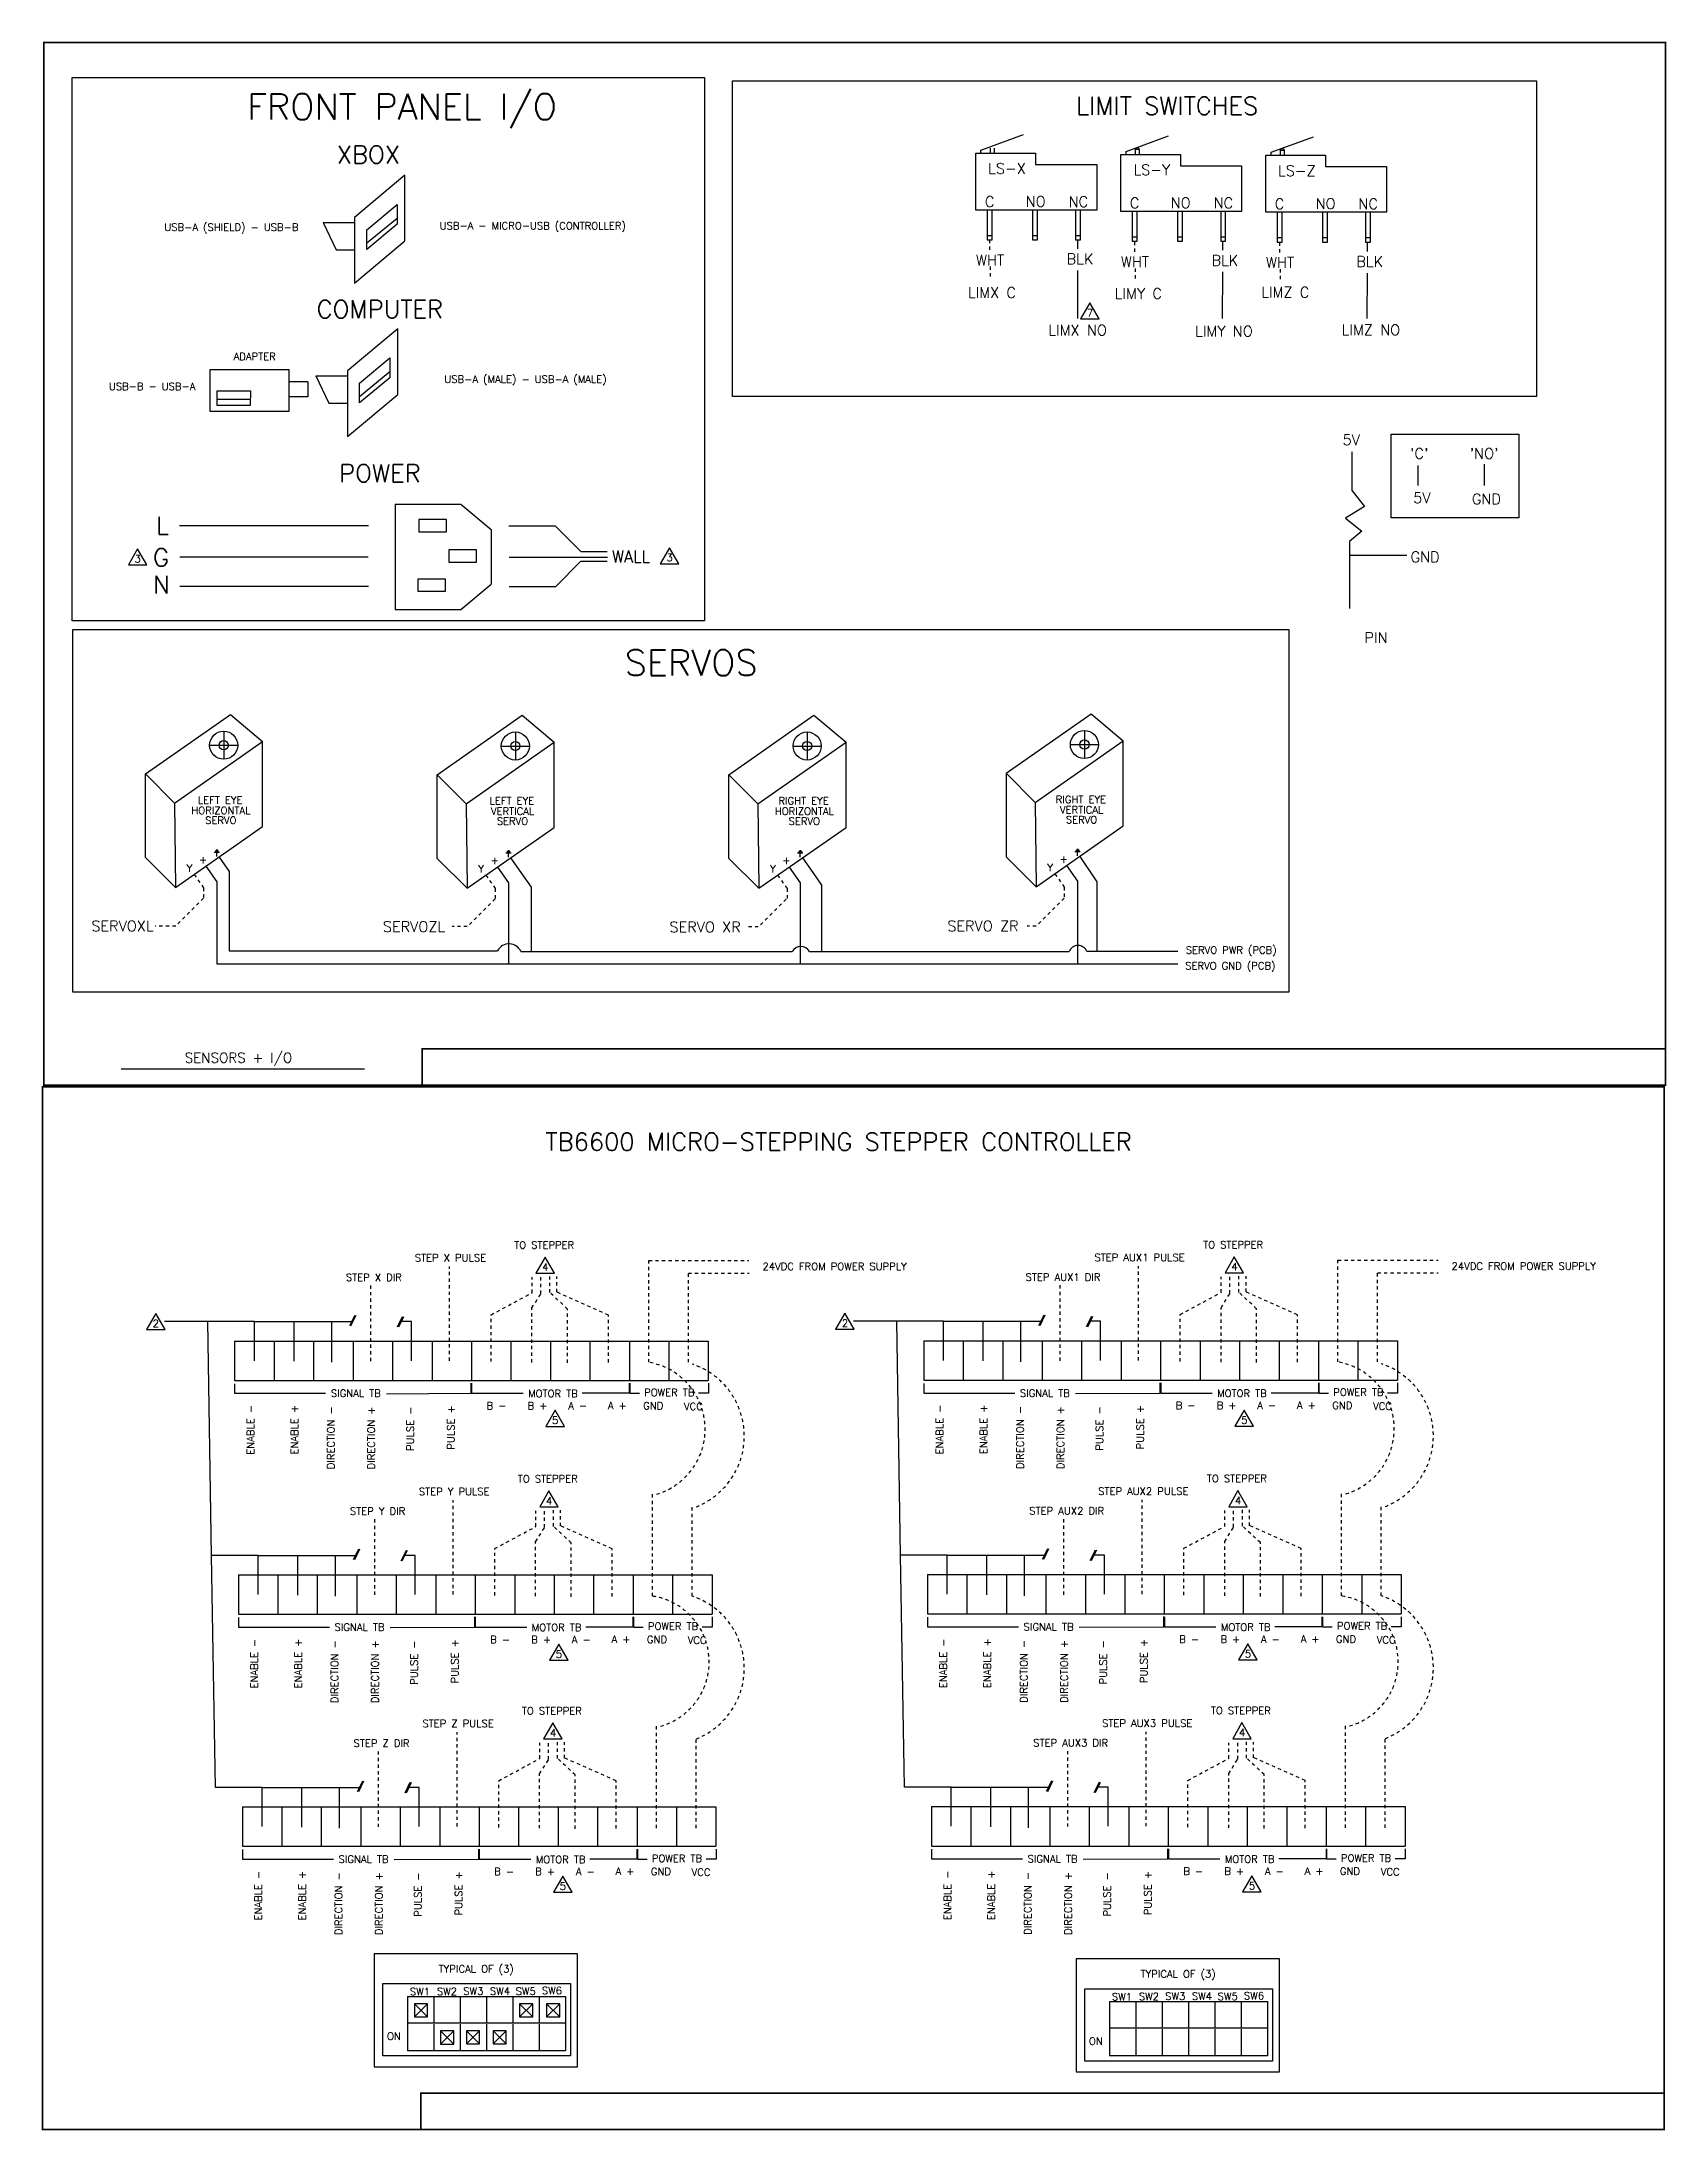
# Model space of a CAD drawing. Extents: x 63 to 3025, y -925 to 984.
# Drawn here: x 1544 to 3025, y -925 to 980 of the extents above; entities that cross this region are included whole.
import ezdxf
from ezdxf.enums import TextEntityAlignment as Align

# ---------------------------------------------------------------- set-up
doc = ezdxf.new("R2010")
doc.units = 0
doc.header["$LTSCALE"] = 96
doc.header["$MEASUREMENT"] = 0
doc.linetypes.add('3-DASH', pattern=[0.0625, 0.03125, -0.03125])
doc.layers.get('0').update_dxf_attribs({"linetype": 'CONTINUOUS'})
for name, color, linetype in [('Field_Wiring', 160, '3-DASH'), ('Labels', 5, 'CONTINUOUS'), ('Lvolt', 160, 'CONTINUOUS'), ('ModelB', 30, 'CONTINUOUS'), ('Text', 7, 'CONTINUOUS')]:
    doc.layers.add(name, color=color, linetype=linetype)
doc.styles.add('Romans', font='romans.shx')

msp = doc.modelspace()

# ---------------------------------------------------------------- texts
at = {"layer": 'Text', "style": 'Romans'}
for s, height, p in [('FRONT PANEL I/O', 23.566, (1872.1, 921.1)), ('LIMIT SWITCHES', 16.205, (2570.1, 921.9)), ('XBOX', 16.2, (1841.5, 877.4)), ('LS-X', 9.66, (2423.9, 864.7)), ('LS-Y', 9.66, (2556.1, 863.5)), ('LS-Z', 9.66, (2688.3, 862.7)), ('C', 9.66, (2408.1, 834.5)), ('NO', 9.66, (2450.1, 834.6)), ('NC', 9.66, (2489, 834.4)), ('C', 9.66, (2540.3, 833.3)), ('NO', 9.66, (2582.3, 833.4)), ('NC', 9.66, (2621.2, 833.3)), ('C', 9.66, (2672.5, 832.5)), ('NO', 9.66, (2714.5, 832.6)), ('NC', 9.66, (2753.4, 832.5)), ('USB-A (SHIELD) - USB-B', 6.694, (1716.5, 811.1)), ('USB-A - MICRO-USB (CONTROLLER)', 6.694, (1991.4, 812.5)), ('WHT', 9.66, (2408.5, 781.2)), ('BLK', 9.66, (2490.5, 782.2)), ('WHT', 9.66, (2540.7, 779.5)), ('BLK', 9.66, (2622.7, 780.9)), ('WHT', 9.66, (2673, 778.9)), ('BLK', 9.66, (2754.7, 779.8)), ('COMPUTER', 16.2, (1851.9, 736.4)), ('LIMX C', 9.66, (2410.2, 751.5)), ('LIMY C', 9.66, (2543.7, 750.7)), ('LIMZ C', 9.66, (2677.7, 751.8)), ('7', 6.69, (2499.6, 733.1)), ('LIMX NO', 9.66, (2488.3, 717.2)), ('LIMY NO', 9.66, (2621.8, 716.3)), ('LIMZ NO', 9.66, (2755.8, 717.5)), ('ADAPTER', 6.69, (1737.8, 693.3)), ('USB-B - USB-A', 6.694, (1644.2, 665.9)), ('USB-A (MALE) - USB-A (MALE)', 6.694, (1984.8, 672.5)), ('5V', 9.66, (2737.9, 617.2)), ('POWER', 16.2, (1852, 586.7)), ("'C'", 9.66, (2799.9, 604.7)), ("'NO'", 9.66, (2859.1, 604.7)), ('5V', 9.66, (2802.3, 564.3)), ('GND', 9.66, (2861.2, 563.2)), ('L', 16.2, (1653.8, 539)), ('G', 16.2, (1652.3, 509.9)), ('WALL', 10.72, (2081, 510.8)), ('GND', 9.66, (2805.3, 510.4)), ('3', 6.69, (1631.1, 508.7)), ('3', 6.69, (2116.2, 509.8)), ('N', 16.2, (1652.8, 485)), ('PIN', 9.66, (2760.4, 436.7)), ('SERVOS', 23.57, (2135.8, 413.9)), ('LEFT EYE', 6.69, (1706.3, 288.6)), ('LEFT EYE', 6.69, (1972.3, 287.9)), ('RIGHT EYE', 6.69, (2238.4, 287.9)), ('RIGHT EYE', 6.69, (2491.3, 289.2)), ('HORIZONTAL', 6.69, (1707, 279.1)), ('SERVO', 6.69, (1706.9, 270.1)), ('VERTICAL', 6.69, (1973, 278.4)), ('SERVO', 6.69, (1972.9, 269.4)), ('HORIZONTAL', 6.69, (2239.1, 278.4)), ('SERVO', 6.69, (2239, 269.3)), ('VERTICAL', 6.69, (2492, 279.7)), ('SERVO', 6.69, (2491.9, 270.7)), ('Y', 6.69, (1678.3, 226.4)), ('+', 6.69, (1690.7, 234.2)), ('Y', 6.69, (1944.3, 225.7)), ('+', 6.69, (1956.7, 233.5)), ('Y', 6.69, (2210.4, 225.7)), ('+', 6.69, (2222.8, 233.5)), ('Y', 6.69, (2463.3, 227)), ('+', 6.69, (2475.7, 234.8)), ('SERVOXL', 9.66, (1617.2, 173.7)), ('SERVOZL', 9.66, (1883.1, 173.1)), ('SERVO XR', 9.66, (2148.6, 172.8)), ('SERVO ZR', 9.66, (2402, 173.7)), ('SERVO PWR (PCB)', 6.694, (2628.4, 151.8)), ('SERVO GND (PCB)', 6.694, (2627.6, 137.4)), ('SENSORS + I/O', 9, (1723, 53.5)), ('TB6600 MICRO-STEPPING STEPPER CONTROLLER', 16.205, (2270.4, -23.1)), ('TO STEPPER', 6.69, (2001.8, -117.3)), ('TO STEPPER', 6.69, (2630.2, -117.1)), ('STEP X PULSE', 6.694, (1916.3, -128.9)), ('STEP AUX1 PULSE', 6.694, (2544.8, -128.6)), ('24VDC FROM POWER SUPPLY', 6.694, (2895.2, -136.6)), ('STEP X DIR', 6.69, (1846.5, -146.8)), ('4', 6.69, (2002.9, -137.4)), ('24VDC FROM POWER SUPPLY', 6.694, (2266.7, -136.8)), ('STEP AUX1 DIR', 6.694, (2475, -146.6)), ('4', 6.69, (2631.4, -137.1)), ('2', 6.69, (1647.6, -188.9)), ('2', 6.69, (2276.1, -188.6)), ('SIGNAL TB', 6.69, (1830.1, -252.6)), ('B -', 6.69, (1958.3, -263.9)), ('B +', 6.69, (1995.7, -263.9)), ('MOTOR TB', 6.69, (2009.8, -252.8)), ('A -', 6.69, (2032.3, -263.9)), ('A +', 6.69, (2068.5, -263.7)), ('GND', 6.69, (2101.3, -263.9)), ('POWER TB', 6.69, (2115.9, -251.8)), ('VCC', 6.69, (2137.9, -264.5)), ('SIGNAL TB', 6.69, (2458.5, -252.4)), ('B -', 6.69, (2586.8, -263.6)), ('B +', 6.69, (2624.2, -263.6)), ('MOTOR TB', 6.69, (2638.2, -252.6)), ('A -', 6.69, (2660.7, -263.6)), ('A +', 6.69, (2697, -263.4)), ('GND', 6.69, (2729.8, -263.6)), ('POWER TB', 6.69, (2744.4, -251.6)), ('VCC', 6.69, (2766.4, -264.3)), ('5', 6.69, (2011.8, -277.2)), ('5', 6.69, (2640.3, -277)), ('STEP Y PULSE', 6.694, (1919.7, -342.2)), ('TO STEPPER', 6.69, (2005.1, -330.6)), ('STEP AUX2 PULSE', 6.694, (2548.2, -341.9)), ('TO STEPPER', 6.69, (2633.6, -330.3)), ('STEP Y DIR', 6.69, (1849.9, -360.1)), ('4', 6.69, (2006.3, -350.7)), ('STEP AUX2 DIR', 6.694, (2478.4, -359.9)), ('4', 6.69, (2634.7, -350.4)), ('SIGNAL TB', 6.69, (1833.4, -465.9)), ('B -', 6.69, (1961.7, -477.2)), ('B +', 6.69, (1999.1, -477.2)), ('MOTOR TB', 6.69, (2013.1, -466.1)), ('A -', 6.69, (2035.6, -477.2)), ('A +', 6.69, (2071.9, -476.9)), ('GND', 6.69, (2104.7, -477.2)), ('POWER TB', 6.69, (2119.3, -465.1)), ('VCC', 6.69, (2141.3, -477.8)), ('SIGNAL TB', 6.69, (2461.9, -465.7)), ('B -', 6.69, (2590.1, -476.9)), ('B +', 6.69, (2627.6, -476.9)), ('MOTOR TB', 6.69, (2641.6, -465.9)), ('A -', 6.69, (2664.1, -476.9)), ('A +', 6.69, (2700.4, -476.7)), ('GND', 6.69, (2733.1, -476.9)), ('POWER TB', 6.69, (2747.8, -464.8)), ('VCC', 6.69, (2769.7, -477.6)), ('5', 6.69, (2015.2, -490.5)), ('5', 6.69, (2643.7, -490.2)), ('STEP Z PULSE', 6.694, (1923.3, -553.8)), ('TO STEPPER', 6.69, (2008.8, -542.3)), ('STEP AUX3 PULSE', 6.694, (2551.8, -553.6)), ('TO STEPPER', 6.69, (2637.2, -542)), ('STEP Z DIR', 6.69, (1853.5, -571.8)), ('4', 6.69, (2009.9, -562.4)), ('STEP AUX3 DIR', 6.694, (2482, -571.5)), ('4', 6.69, (2638.4, -562.1)), ('SIGNAL TB', 6.69, (1837.1, -677.6)), ('B -', 6.69, (1965.3, -688.8)), ('B +', 6.69, (2002.7, -688.8)), ('MOTOR TB', 6.69, (2016.8, -677.8)), ('A -', 6.69, (2039.3, -688.8)), ('A +', 6.69, (2075.5, -688.6)), ('GND', 6.69, (2108.3, -688.8)), ('POWER TB', 6.69, (2122.9, -676.8)), ('SIGNAL TB', 6.69, (2465.5, -677.3)), ('B -', 6.69, (2593.8, -688.6)), ('B +', 6.69, (2631.2, -688.6)), ('MOTOR TB', 6.69, (2645.2, -677.5)), ('A -', 6.69, (2667.7, -688.6)), ('A +', 6.69, (2704, -688.4)), ('GND', 6.69, (2736.7, -688.6)), ('POWER TB', 6.69, (2751.4, -676.5)), ('5', 6.69, (2018.8, -702.2)), ('VCC', 6.69, (2144.9, -689.5)), ('5', 6.69, (2647.3, -701.9)), ('VCC', 6.69, (2773.4, -689.2)), ('TYPICAL OF (3)', 6.694, (1939.8, -777.7)), ('TYPICAL OF (3)', 6.694, (2580, -782.3)), ('SW1', 6.69, (1888.5, -798.4)), ('SW2', 6.69, (1913.1, -798.2)), ('SW3', 6.69, (1937.2, -798)), ('SW4', 6.69, (1961.5, -797.9)), ('SW5', 6.69, (1985, -798.1)), ('SW6', 6.69, (2008.9, -797.5)), ('SW1', 6.69, (2528.8, -803)), ('SW2', 6.69, (2553.3, -802.8)), ('SW3', 6.69, (2577.4, -802.6)), ('SW4', 6.69, (2601.7, -802.5)), ('SW5', 6.69, (2625.2, -802.7)), ('SW6', 6.69, (2649.2, -802.1)), ('ON', 6.69, (1864.8, -839)), ('ON', 6.69, (2505, -843.6))]:
    msp.add_text(s, height=height, dxfattribs=at).set_placement(p, align=Align.MIDDLE_CENTER)
for s, height, p in [('ENABLE -', 6.69, (1734, -285.9)), ('ENABLE +', 6.69, (1774, -285.8)), ('DIRECTION -', 6.694, (1807.3, -293.2)), ('DIRECTION +', 6.694, (1844.1, -293.3)), ('PULSE -', 6.69, (1879.7, -285)), ('PULSE +', 6.69, (1916.8, -283.8)), ('ENABLE -', 6.69, (2362.5, -285.6)), ('ENABLE +', 6.69, (2402.5, -285.5)), ('DIRECTION -', 6.694, (2435.8, -292.9)), ('DIRECTION +', 6.694, (2472.6, -293)), ('PULSE -', 6.69, (2508.2, -284.7)), ('PULSE +', 6.69, (2545.3, -283.5)), ('ENABLE -', 6.69, (1737.4, -499.2)), ('ENABLE +', 6.69, (1777.4, -499.1)), ('DIRECTION -', 6.694, (1810.7, -506.5)), ('DIRECTION +', 6.694, (1847.5, -506.6)), ('PULSE -', 6.69, (1883.1, -498.3)), ('PULSE +', 6.69, (1920.2, -497.1)), ('ENABLE -', 6.69, (2365.8, -498.9)), ('ENABLE +', 6.69, (2405.9, -498.8)), ('DIRECTION -', 6.694, (2439.2, -506.2)), ('DIRECTION +', 6.694, (2476, -506.3)), ('PULSE -', 6.69, (2511.6, -498)), ('PULSE +', 6.69, (2548.6, -496.8)), ('ENABLE -', 6.69, (1741, -710.9)), ('ENABLE +', 6.69, (1781, -710.8)), ('DIRECTION -', 6.694, (1814.3, -718.2)), ('DIRECTION +', 6.694, (1851.1, -718.2)), ('PULSE -', 6.69, (1886.7, -709.9)), ('PULSE +', 6.69, (1923.8, -708.8)), ('ENABLE -', 6.69, (2369.5, -710.6)), ('ENABLE +', 6.69, (2409.5, -710.5)), ('DIRECTION -', 6.694, (2442.8, -717.9)), ('DIRECTION +', 6.694, (2479.6, -718)), ('PULSE -', 6.69, (2515.2, -709.7)), ('PULSE +', 6.69, (2552.3, -708.5))]:
    msp.add_text(s, height=height, rotation=90, dxfattribs=at).set_placement(p, align=Align.MIDDLE_CENTER)

# ---------------------------------------------------------------- linework, layer by layer
at = {"color": 18}
for p, q in [((2400.2, 881.5), (2439, 895.6)), ((2395.5, 878.8), (2449.9, 878.8)), ((2395.5, 826.7), (2395.5, 878.8)), ((2400.2, 878.8), (2400.2, 881.5)), ((2412.2, 883.4), (2412.2, 878.8)), ((2449.9, 878.8), (2449.9, 868.4)), ((2527.8, 877.6), (2582.2, 877.6)), ((2527.8, 825.6), (2527.8, 877.6)), ((2532.5, 880.3), (2571.2, 894.4)), ((2532.5, 877.6), (2532.5, 880.3)), ((2541.2, 882.3), (2544.4, 882.2)), ((2542.3, 882.1), (2542.3, 882.1)), ((2544.4, 882.2), (2544.4, 877.6)), ((2582.2, 877.6), (2582.2, 867.2)), ((2660, 876.8), (2714.3, 876.8)), ((2660, 824.8), (2660, 876.8)), ((2664.7, 879.5), (2703.4, 893.6)), ((2664.7, 876.8), (2664.7, 879.5)), ((2673.4, 881.5), (2676.6, 881.4)), ((2674.5, 881.4), (2674.5, 881.4)), ((2676.6, 881.4), (2676.6, 876.8)), ((2714.3, 876.8), (2714.3, 866.4)), ((2449.9, 868.4), (2505.7, 868.4)), ((2505.7, 868.4), (2505.7, 826.7)), ((2582.2, 867.2), (2637.9, 867.2)), ((2637.9, 867.2), (2637.9, 825.6)), ((2714.3, 866.4), (2770.1, 866.4)), ((2770.1, 866.4), (2770.1, 824.8)), ((2505.7, 826.7), (2395.5, 826.7)), ((2405.9, 826.7), (2405.9, 803.7)), ((2410.4, 803.7), (2410.4, 826.7)), ((2447.3, 826.7), (2447.3, 803.7)), ((2451.8, 803.7), (2451.8, 826.7)), ((2486.5, 826.7), (2486.5, 803.7)), ((2491, 803.7), (2491, 826.7)), ((2637.9, 825.6), (2527.8, 825.6)), ((2538.2, 825.5), (2538.2, 802.5)), ((2542.6, 802.5), (2542.6, 825.5)), ((2579.5, 825.6), (2579.5, 802.5)), ((2584, 802.5), (2584, 825.6)), ((2618.8, 825.5), (2618.8, 802.5)), ((2623.2, 802.5), (2623.2, 825.5)), ((2770.1, 824.8), (2660, 824.8)), ((2670.3, 824.7), (2670.3, 801.7)), ((2674.8, 801.7), (2674.8, 824.7)), ((2711.7, 824.8), (2711.7, 801.7)), ((2716.2, 801.7), (2716.2, 824.8)), ((2751, 824.7), (2751, 801.7)), ((2755.4, 801.7), (2755.4, 824.7)), ((2405.9, 803.7), (2410.4, 803.7)), ((2405.9, 803.7), (2405.9, 799.5)), ((2410.4, 799.5), (2410.4, 803.7)), ((2447.3, 803.7), (2451.8, 803.7)), ((2447.3, 803.7), (2447.3, 799.5)), ((2451.8, 799.5), (2451.8, 803.7)), ((2486.5, 803.7), (2491, 803.7)), ((2486.5, 803.7), (2486.5, 799.5)), ((2491, 799.5), (2491, 803.7)), ((2538.2, 802.5), (2542.6, 802.5)), ((2538.2, 802.5), (2538.2, 798.3)), ((2542.6, 798.3), (2542.6, 802.5)), ((2579.5, 802.5), (2584, 802.5)), ((2579.5, 802.5), (2579.5, 798.3)), ((2584, 798.3), (2584, 802.5)), ((2618.8, 802.5), (2623.2, 802.5)), ((2618.8, 802.5), (2618.8, 798.3)), ((2623.2, 798.3), (2623.2, 802.5)), ((2670.3, 801.7), (2674.8, 801.7)), ((2670.3, 801.7), (2670.3, 797.5)), ((2674.8, 797.5), (2674.8, 801.7)), ((2711.7, 801.7), (2716.2, 801.7)), ((2711.7, 801.7), (2711.7, 797.5)), ((2716.2, 797.5), (2716.2, 801.7)), ((2751, 801.7), (2755.4, 801.7)), ((2751, 801.7), (2751, 797.5)), ((2755.4, 797.5), (2755.4, 801.7)), ((2405.9, 799.5), (2410.4, 799.5)), ((2447.3, 799.5), (2451.8, 799.5)), ((2486.5, 799.5), (2491, 799.5)), ((2538.2, 798.3), (2542.6, 798.3)), ((2579.5, 798.3), (2584, 798.3)), ((2618.8, 798.3), (2623.2, 798.3)), ((2670.3, 797.5), (2674.8, 797.5)), ((2711.7, 797.5), (2716.2, 797.5)), ((2751, 797.5), (2755.4, 797.5)), ((2499.5, 742.2), (2491, 727.6)), ((2491, 727.6), (2507.9, 727.6)), ((2507.9, 727.6), (2499.5, 742.2)), ((1631, 517.8), (1622.6, 503.1)), ((1639.5, 503.1), (1631, 517.8)), ((2116.1, 518.8), (2107.7, 504.2)), ((2124.6, 504.2), (2116.1, 518.8)), ((1622.6, 503.1), (1639.5, 503.1)), ((2107.7, 504.2), (2124.6, 504.2)), ((1638.1, 312.4), (1715.7, 366.7)), ((1715.7, 366.7), (1745, 342.1)), ((1904.1, 311.7), (1981.7, 366)), ((1981.7, 366), (2010.9, 341.4)), ((2170.2, 311.7), (2247.8, 366)), ((2247.8, 366), (2277.1, 341.4)), ((2423.1, 313), (2500.7, 367.3)), ((2500.7, 367.3), (2530, 342.7)), ((1709.5, 351.4), (1709.5, 325.8)), ((1975.5, 350.7), (1975.5, 325.1)), ((2241.6, 350.7), (2241.6, 325)), ((2494.5, 352), (2494.5, 326.4)), ((1664.7, 285.8), (1745, 342.1)), ((1696.7, 338.6), (1722.3, 338.6)), ((1745, 264.5), (1745, 342.1)), ((1930.6, 285.1), (2010.9, 341.4)), ((1962.7, 337.9), (1988.3, 337.9)), ((2011, 263.7), (2010.9, 341.4)), ((2196.8, 285.1), (2277.1, 341.4)), ((2228.8, 337.9), (2254.4, 337.9)), ((2277.1, 263.7), (2277.1, 341.4)), ((2449.7, 286.4), (2530, 342.7)), ((2481.7, 339.2), (2507.3, 339.2)), ((2530, 265), (2530, 342.7)), ((1638.1, 236.1), (1638.1, 312.4)), ((1638.1, 312.4), (1664.7, 285.8)), ((1904.1, 235.4), (1904.1, 311.7)), ((1904.1, 311.7), (1930.6, 285.1)), ((2170.2, 235.4), (2170.2, 311.7)), ((2170.2, 311.7), (2196.8, 285.1)), ((2423.1, 313), (2449.7, 286.4)), ((1664.7, 285.8), (1665.5, 208.8)), ((2449.7, 286.4), (2450.5, 209.4)), ((1930.6, 285.1), (1931.5, 208.1)), ((2196.8, 285.1), (2197.6, 208.1)), ((1665.5, 208.8), (1745, 264.5)), ((1931.5, 208.1), (2011, 263.7)), ((2197.6, 208.1), (2277.1, 263.7)), ((2450.5, 209.4), (2530, 265)), ((1665.5, 208.8), (1638.1, 236.1)), ((1700.7, 241.1), (1705.7, 241.1)), ((1701.6, 242.3), (1704.9, 242.3)), ((1702.5, 243.3), (1704.2, 243.3)), ((1703.3, 237.2), (1703.3, 241.1)), ((1931.5, 208.1), (1904.1, 235.4)), ((1966.7, 240.4), (1971.7, 240.4)), ((1967.6, 241.6), (1970.9, 241.6)), ((1968.5, 242.6), (1970.2, 242.6)), ((1969.3, 236.5), (1969.3, 240.4)), ((2197.6, 208.1), (2170.2, 235.4)), ((2232.8, 240.4), (2237.8, 240.4)), ((2233.7, 241.6), (2237, 241.6)), ((2234.6, 242.6), (2236.3, 242.6)), ((2235.4, 236.5), (2235.4, 240.4)), ((2450.5, 209.4), (2423.1, 236.7)), ((2485.7, 241.7), (2490.7, 241.7)), ((2486.6, 242.9), (2489.9, 242.9)), ((2487.5, 243.9), (2489.2, 243.9)), ((2488.3, 237.8), (2488.3, 241.7)), ((2002.8, -128.3), (1994.3, -143)), ((2011.2, -143), (2002.8, -128.3)), ((2631.2, -128.1), (2622.8, -142.7)), ((2639.7, -142.7), (2631.2, -128.1)), ((1994.3, -143), (2011.2, -143)), ((2622.8, -142.7), (2639.7, -142.7)), ((1647.5, -179.8), (1639.1, -194.4)), ((1656, -194.4), (1647.5, -179.8)), ((2276, -179.5), (2267.6, -194.2)), ((2284.4, -194.2), (2276, -179.5)), ((1639.1, -194.4), (1656, -194.4)), ((2267.6, -194.2), (2284.4, -194.2)), ((2011.7, -268.1), (2003.3, -282.8)), ((2003.3, -282.8), (2020.2, -282.8)), ((2020.2, -282.8), (2011.7, -268.1)), ((2640.2, -267.9), (2631.8, -282.5)), ((2631.8, -282.5), (2648.6, -282.5)), ((2648.6, -282.5), (2640.2, -267.9)), ((2006.1, -341.6), (1997.7, -356.2)), ((2014.6, -356.2), (2006.1, -341.6)), ((2634.6, -341.4), (2626.2, -356)), ((2643.1, -356), (2634.6, -341.4)), ((1997.7, -356.2), (2014.6, -356.2)), ((2626.2, -356), (2643.1, -356)), ((2015.1, -481.4), (2006.7, -496.1)), ((2023.6, -496.1), (2015.1, -481.4)), ((2643.6, -481.2), (2635.1, -495.8)), ((2652, -495.8), (2643.6, -481.2)), ((2006.7, -496.1), (2023.6, -496.1)), ((2635.1, -495.8), (2652, -495.8)), ((2009.8, -553.3), (2001.3, -567.9)), ((2001.3, -567.9), (2018.2, -567.9)), ((2018.2, -567.9), (2009.8, -553.3)), ((2638.2, -553), (2629.8, -567.7)), ((2629.8, -567.7), (2646.7, -567.7)), ((2646.7, -567.7), (2638.2, -553)), ((2018.7, -693.1), (2010.3, -707.7)), ((2027.2, -707.7), (2018.7, -693.1)), ((2647.2, -692.8), (2638.8, -707.5)), ((2655.6, -707.5), (2647.2, -692.8)), ((2010.3, -707.7), (2027.2, -707.7)), ((2638.8, -707.5), (2655.6, -707.5))]:
    msp.add_line(p, q, dxfattribs=at)
for points in [[(2409, 878.8), (2409, 883.4)], [(2541.2, 877.6), (2541.2, 882.2)], [(2673.4, 876.8), (2673.4, 881.4)]]:
    msp.add_lwpolyline(points, dxfattribs=at)
for points in [[(2541.2, 882.2, -1.031447), (2544.4, 882.2, -1.031447)], [(2673.4, 881.4, -1.031447), (2676.6, 881.4, -1.031447)]]:
    msp.add_lwpolyline(points, format="xyb", dxfattribs=at)
for centre, radius in [((1709.5, 338.6), 12.8), ((1975.5, 337.9), 12.8), ((2241.6, 337.9), 12.8), ((2494.5, 339.2), 12.8), ((2494.5, 339.2), 4.24), ((1709.5, 338.6), 4.24), ((1975.5, 337.9), 4.24), ((2241.6, 337.9), 4.24)]:
    msp.add_circle(centre, radius, dxfattribs=at)
at = {"layer": 'Field_Wiring', "color": 18}
for p, q in [((1840.1, 790.8), (1840.1, 800.3)), ((2408.1, 799.5), (2408.1, 787.6)), ((2540.2, 797.7), (2540.2, 785.9)), ((2672.6, 797.2), (2672.6, 785.3)), ((2408.7, 775.2), (2408.7, 763.4)), ((2540.8, 773.5), (2540.8, 761.7)), ((2673.2, 772.9), (2673.2, 761.1)), ((1833.5, 650.8), (1833.5, 660.3)), ((1682.6, 220.8), (1691.2, 208.6)), ((1948.6, 220.1), (1957.2, 207.9)), ((2214.7, 220.1), (2223.3, 207.9)), ((2467.6, 221.4), (2476.2, 209.2)), ((1691.2, 199.1), (1665.7, 173.7)), ((1691.2, 208.6), (1691.2, 199.1)), ((1957, 198.6), (1931.6, 173.1)), ((1957.2, 207.9), (1957.2, 198.4)), ((2222.6, 198.2), (2197.1, 172.8)), ((2223.3, 207.9), (2223.3, 198.4)), ((2476, 199.1), (2450.5, 173.6)), ((2476.2, 209.2), (2476.2, 199.7)), ((1665.7, 173.7), (1646.9, 173.7)), ((1931.6, 173.1), (1918, 173.1)), ((2197.1, 172.8), (2186.1, 172.8)), ((2450.5, 173.6), (2442.4, 173.6)), ((2097.2, -224.3), (2097.2, -131.3)), ((2097.2, -131.3), (2188.6, -131.3)), ((2725.7, -224), (2725.7, -131.1)), ((2725.7, -131.1), (2817.1, -131.1)), ((1915.3, -222.9), (1915.3, -136.8)), ((1990.7, -160.9), (1990.7, -146.6)), ((1998.8, -161.7), (1998.8, -146.7)), ((2007, -160.7), (2007, -145.9)), ((2013.4, -160.3), (2013.4, -146)), ((2133.3, -224.3), (2133.3, -142.9)), ((2133.3, -142.9), (2188.8, -142.9)), ((2543.7, -222.6), (2543.7, -136.5)), ((2619.2, -160.6), (2619.2, -146.3)), ((2627.3, -161.4), (2627.3, -146.4)), ((2635.4, -160.5), (2635.4, -145.7)), ((2641.9, -160.1), (2641.9, -145.7)), ((2761.8, -224), (2761.8, -142.6)), ((2761.8, -142.6), (2817.3, -142.6)), ((1843.8, -223.2), (1843.8, -153.7)), ((1953.3, -181), (1990.7, -160.9)), ((1990.6, -174.7), (1998.8, -161.7)), ((2023.2, -175.7), (2007, -160.7)), ((2060.4, -181.2), (2013.4, -160.3)), ((2472.3, -223), (2472.3, -153.4)), ((2581.8, -180.7), (2619.2, -160.6)), ((2619.1, -174.5), (2627.3, -161.4)), ((2651.6, -175.5), (2635.4, -160.5)), ((2688.9, -180.9), (2641.9, -160.1)), ((1953.3, -223.7), (1953.3, -181)), ((1990.6, -224.4), (1990.6, -174.7)), ((2023.2, -224.8), (2023.2, -175.7)), ((2060.4, -224.5), (2060.4, -181.2)), ((2581.8, -223.5), (2581.8, -180.7)), ((2619.1, -224.2), (2619.1, -174.5)), ((2651.6, -224.5), (2651.6, -175.5)), ((2688.9, -224.2), (2688.9, -180.9)), ((1918.7, -436.2), (1918.7, -350)), ((1994.1, -374.2), (1994.1, -359.8)), ((2002.2, -375), (2002.2, -360)), ((2010.4, -374), (2010.4, -359.2)), ((2016.8, -373.6), (2016.8, -359.2)), ((2100.6, -437.6), (2100.6, -344.6)), ((2136.7, -437.6), (2136.7, -356.2)), ((2547.1, -435.9), (2547.1, -349.8)), ((2622.5, -373.9), (2622.5, -359.6)), ((2630.6, -374.7), (2630.6, -359.7)), ((2638.8, -373.8), (2638.8, -358.9)), ((2645.2, -373.4), (2645.2, -359)), ((2729, -437.3), (2729, -344.4)), ((2765.1, -437.3), (2765.1, -355.9)), ((1847.2, -436.5), (1847.2, -367)), ((1956.7, -394.3), (1994.1, -374.2)), ((1994, -388), (2002.2, -375)), ((2026.5, -389), (2010.4, -374)), ((2063.8, -394.4), (2016.8, -373.6)), ((2475.7, -436.3), (2475.7, -366.7)), ((2585.2, -394), (2622.5, -373.9)), ((2622.5, -387.8), (2630.6, -374.7)), ((2655, -388.8), (2638.8, -373.8)), ((2692.3, -394.2), (2645.2, -373.4)), ((1956.7, -437), (1956.7, -394.3)), ((1994, -437.7), (1994, -388)), ((2026.5, -438.1), (2026.5, -389)), ((2063.8, -437.8), (2063.8, -394.4)), ((2585.2, -436.8), (2585.2, -394)), ((2622.5, -437.4), (2622.5, -387.8)), ((2655, -437.8), (2655, -388.8)), ((2692.3, -437.5), (2692.3, -394.2)), ((1922.3, -647.8), (1922.3, -561.7)), ((1997.7, -585.8), (1997.7, -571.5)), ((2014, -585.7), (2014, -570.9)), ((2020.4, -585.3), (2020.4, -570.9)), ((2104.2, -649.3), (2104.2, -556.3)), ((2140.3, -649.3), (2140.3, -567.9)), ((2550.7, -647.6), (2550.7, -561.5)), ((2626.2, -585.6), (2626.2, -571.3)), ((2634.3, -586.4), (2634.3, -571.4)), ((2642.4, -585.4), (2642.4, -570.6)), ((2648.8, -585), (2648.8, -570.7)), ((2732.7, -649), (2732.7, -556)), ((2768.8, -649), (2768.8, -567.6)), ((1850.8, -648.2), (1850.8, -578.6)), ((1960.3, -606), (1997.7, -585.8)), ((1997.6, -599.7), (2005.8, -586.7)), ((2005.8, -586.7), (2005.8, -571.7)), ((2030.2, -600.7), (2014, -585.7)), ((2067.4, -606.1), (2020.4, -585.3)), ((2479.3, -647.9), (2479.3, -578.4)), ((2588.8, -605.7), (2626.2, -585.6)), ((2626.1, -599.5), (2634.3, -586.4)), ((2658.6, -600.4), (2642.4, -585.4)), ((2695.9, -605.9), (2648.8, -585)), ((1960.3, -648.7), (1960.3, -606)), ((1997.6, -649.4), (1997.6, -599.7)), ((2030.2, -649.8), (2030.2, -600.7)), ((2067.4, -649.5), (2067.4, -606.1)), ((2588.8, -648.4), (2588.8, -605.7)), ((2626.1, -649.1), (2626.1, -599.5)), ((2658.6, -649.5), (2658.6, -600.4)), ((2695.9, -649.2), (2695.9, -605.9))]:
    msp.add_line(p, q, dxfattribs=at)
for centre, radius, start, end in [((2086.7, -285.3), 61.9, 286.4338, 80.2232), ((2115, -291.7), 69.3, 291.3926, 71.7902), ((2715.2, -285), 61.9, 286.4338, 80.2232), ((2743.5, -291.4), 69.3, 291.3926, 71.7902), ((2091.5, -497.7), 60.8, 285.5897, 81.3889), ((2115, -503.4), 69.3, 291.3926, 71.7902), ((2719.9, -497.5), 60.8, 285.5897, 81.3889), ((2743.5, -503.1), 69.3, 291.3926, 71.7902)]:
    msp.add_arc(centre, radius, start, end, dxfattribs=at)
at = {"layer": 'Labels', "color": 18}
for p, q in [((1840.1, 796.8), (1867.7, 819.5)), ((1833.5, 656.8), (1861.1, 679.5))]:
    msp.add_line(p, q, dxfattribs=at)
at = {"layer": 'Lvolt', "color": 18}
for p, q in [((1874.8, 858.6), (1828.9, 820.1)), ((1874.8, 798.6), (1874.8, 858.6)), ((1828.9, 820.1), (1828.9, 760.1)), ((1840.1, 808.8), (1867.7, 831.9)), ((1867.7, 831.9), (1867.7, 813.9)), ((1800.2, 815.6), (1828.8, 815.6)), ((1800.2, 815.6), (1812.1, 790.6)), ((1867.7, 813.9), (1840.1, 790.8)), ((1840.1, 790.8), (1840.1, 808.8)), ((1812.1, 790.6), (1821.8, 790.5)), ((1821.8, 790.5), (1828.8, 790.5)), ((1828.9, 760.1), (1874.8, 798.6)), ((2488.5, 791.5), (2488.5, 799.8)), ((2620.7, 790.2), (2620.7, 798.5)), ((2752.7, 789.1), (2752.7, 797.4)), ((2488.4, 727.9), (2488.5, 771.7)), ((2620.6, 727.9), (2620.7, 770.3)), ((2752.5, 727.9), (2752.7, 769.3)), ((1868.2, 718.6), (1822.3, 680.1)), ((1868.2, 658.6), (1868.2, 718.6)), ((1833.5, 668.8), (1861.1, 691.9)), ((1861.1, 691.9), (1861.1, 673.9)), ((1697.3, 643.1), (1697.3, 681.5)), ((1697.3, 681.5), (1768.8, 681.5)), ((1786.1, 670.1), (1768.6, 670.1)), ((1768.8, 681.5), (1768.8, 643.1)), ((1786.1, 670.1), (1786.1, 656.4)), ((1793.6, 675.6), (1822.2, 675.6)), ((1793.6, 675.6), (1805.5, 650.5)), ((1822.3, 680.1), (1822.3, 620.1)), ((1861.1, 673.9), (1833.5, 650.8)), ((1833.5, 650.8), (1833.5, 668.8)), ((1703.4, 648.6), (1703.6, 662)), ((1703.4, 654.3), (1733.8, 654.3)), ((1733.7, 648.6), (1703.4, 648.6)), ((1703.6, 662), (1733.8, 662)), ((1733.8, 662), (1733.7, 648.6)), ((1786.1, 656.4), (1768.6, 656.4)), ((1805.5, 650.5), (1815.2, 650.5)), ((1815.2, 650.5), (1822.2, 650.5)), ((1822.3, 620.1), (1868.2, 658.6)), ((1768.8, 643.1), (1697.3, 643.1)), ((2738.6, 570.7), (2738.6, 606.3)), ((2798.6, 593.9), (2798.6, 575.5)), ((2859.2, 595.1), (2859.2, 575.5)), ((1865.8, 558.5), (1865.8, 462.5)), ((1865.8, 558.5), (1925.8, 558.5)), ((1925.8, 558.5), (1953.3, 535.3)), ((2749.9, 556.5), (2732.7, 545.8)), ((2738.6, 570.7), (2749.9, 556.5)), ((1841.5, 538.7), (1669.3, 538.7)), ((1953.3, 535.3), (1953.3, 485.6)), ((2012, 538.5), (1969.6, 538.5)), ((2012, 538.5), (2035.3, 515.2)), ((2732.7, 545.8), (2747.5, 533.9)), ((2747.5, 533.9), (2736.3, 524.4)), ((2035.3, 515.2), (2059.3, 515.2)), ((2736.3, 524.4), (2736.3, 512)), ((1669.5, 510.5), (1841.2, 510.5)), ((1969.8, 510.3), (2012, 510.3)), ((2012, 510.3), (2059.4, 510.3)), ((2012, 483.1), (2035.3, 506.5)), ((2035.3, 506.5), (2059.3, 506.5)), ((2736.3, 512), (2788.5, 512)), ((2736.3, 512), (2736.3, 463.3)), ((1841.5, 483.3), (1669.5, 483.3)), ((1925.8, 462.5), (1953.3, 485.6)), ((2012, 483.1), (1969.8, 483.1)), ((1865.8, 462.5), (1925.8, 462.5)), ((2423.1, 313), (2423.1, 236.7)), ((1705.3, 236.6), (1714.6, 223.3)), ((1971.2, 235.9), (1980.6, 222.5)), ((2237.3, 235.9), (2246.7, 222.5)), ((2478.2, 228.8), (2488.2, 214.5)), ((2490.3, 237.2), (2505.8, 214.1)), ((1693.2, 228.2), (1703.2, 213.9)), ((1703.2, 213.9), (1703.2, 199.3)), ((1714.6, 223.3), (1714.6, 199.1)), ((1959.2, 227.5), (1969.2, 213.2)), ((1969.2, 213.2), (1969.2, 198.6)), ((1980.6, 222.5), (1990, 209.1)), ((2225.3, 227.5), (2235.3, 213.2)), ((2235.3, 213.2), (2235.3, 198.6)), ((2246.7, 222.5), (2254.7, 211.1)), ((2254.7, 211.1), (2254.7, 150.4)), ((2488.2, 214.5), (2488.2, 199.9)), ((2505.8, 214.1), (2505.8, 150.6)), ((1703.2, 199.3), (1703.2, 139.3)), ((1714.6, 199.1), (1714.6, 151.1)), ((1969.2, 198.6), (1969.2, 139.3)), ((1990, 209.1), (1990, 150.4)), ((2235.3, 198.6), (2235.3, 139.3)), ((2488.2, 199.9), (2488.2, 139.3)), ((1703.2, 139.3), (2579.8, 139.3)), ((1714.6, 151.1), (1959.3, 151.1)), ((1980.6, 150.4), (2227.9, 150.4)), ((2243.7, 150.4), (2480.6, 150.4)), ((2496.7, 150.6), (2579.7, 150.6)), ((1737.5, -187.1), (1655.4, -187.1)), ((1698.3, -400.4), (1694.9, -187.1)), ((1737.5, -222.9), (1737.5, -187.1)), ((1737.5, -187.1), (1826.2, -187.1)), ((1773.8, -223.4), (1773.8, -187.1)), ((1808.1, -224.3), (1808.1, -187.1)), ((1829, -181.5), (1824.2, -191.1)), ((1830.1, -181.6), (1825.3, -191.2)), ((1872.4, -182.7), (1867.7, -192.3)), ((1873.5, -182.8), (1868.8, -192.4)), ((1880.9, -187.1), (1871.4, -187.1)), ((1880.9, -222.9), (1880.9, -187.1)), ((2366, -186.9), (2283.9, -186.9)), ((2326.7, -400.1), (2323.4, -186.9)), ((2366, -222.6), (2366, -186.9)), ((2366, -186.9), (2454.6, -186.9)), ((2402.2, -223.1), (2402.2, -186.9)), ((2436.6, -224), (2436.6, -186.9)), ((2457.4, -181.3), (2452.7, -190.9)), ((2458.5, -181.3), (2453.8, -191)), ((2500.9, -182.4), (2496.2, -192)), ((2502, -182.5), (2497.2, -192.2)), ((2509.3, -186.9), (2499.9, -186.9)), ((2509.3, -222.7), (2509.3, -186.9)), ((1719.5, -204.9), (1719.5, -240.9)), ((1719.5, -204.9), (1755.5, -204.9)), ((1755.5, -204.9), (1755.5, -240.9)), ((1755.5, -204.9), (1791.5, -204.9)), ((1791.5, -204.9), (1791.5, -240.9)), ((1791.5, -204.9), (1827.5, -204.9)), ((1827.5, -204.9), (1827.5, -240.9)), ((1827.5, -204.9), (1863.5, -204.9)), ((1863.5, -204.9), (1863.5, -240.9)), ((1863.5, -204.9), (1899.5, -204.9)), ((1899.5, -204.9), (1899.5, -240.9)), ((1899.5, -204.9), (1935.5, -204.9)), ((1935.5, -204.9), (1935.5, -240.9)), ((1935.5, -204.9), (1971.5, -204.9)), ((1971.5, -204.9), (1971.5, -240.9)), ((1971.5, -204.9), (2007.5, -204.9)), ((2007.5, -204.9), (2007.5, -240.9)), ((2007.5, -204.9), (2043.5, -204.9)), ((2043.5, -204.9), (2043.5, -240.9)), ((2043.5, -204.9), (2079.5, -204.9)), ((2079.5, -204.9), (2079.5, -240.9)), ((2079.5, -204.9), (2115.5, -204.9)), ((2115.5, -204.9), (2115.5, -240.9)), ((2115.5, -204.9), (2151.5, -204.9)), ((2151.5, -204.9), (2151.5, -240.9)), ((2348, -204.6), (2348, -240.6)), ((2348, -204.6), (2384, -204.6)), ((2384, -204.6), (2384, -240.6)), ((2384, -204.6), (2420, -204.6)), ((2420, -204.6), (2420, -240.6)), ((2420, -204.6), (2456, -204.6)), ((2456, -204.6), (2456, -240.6)), ((2456, -204.6), (2492, -204.6)), ((2492, -204.6), (2492, -240.6)), ((2492, -204.6), (2528, -204.6)), ((2528, -204.6), (2528, -240.6)), ((2528, -204.6), (2564, -204.6)), ((2564, -204.6), (2564, -240.6)), ((2564, -204.6), (2600, -204.6)), ((2600, -204.6), (2600, -240.6)), ((2600, -204.6), (2636, -204.6)), ((2636, -204.6), (2636, -240.6)), ((2636, -204.6), (2672, -204.6)), ((2672, -204.6), (2672, -240.6)), ((2672, -204.6), (2708, -204.6)), ((2708, -204.6), (2708, -240.6)), ((2708, -204.6), (2744, -204.6)), ((2744, -204.6), (2744, -240.6)), ((2744, -204.6), (2780, -204.6)), ((2780, -204.6), (2780, -240.6)), ((1719.5, -240.9), (2151.5, -240.9)), ((1719.5, -243.8), (1719.5, -252.6)), ((1935.2, -252.6), (1935.2, -243.3)), ((1935.6, -243.3), (1935.6, -252.6)), ((2079.4, -243.3), (2079.4, -252.6)), ((2079.8, -243.3), (2079.8, -252.6)), ((2151.7, -243.3), (2151.7, -252.6)), ((2348, -240.6), (2780, -240.6)), ((2348, -243.6), (2348, -252.4)), ((2563.6, -252.4), (2563.6, -243.1)), ((2564.1, -243.1), (2564.1, -252.4)), ((2707.9, -243.1), (2707.9, -252.4)), ((2708.3, -243.1), (2708.3, -252.4)), ((2780.2, -243.1), (2780.2, -252.4)), ((1719.5, -252.6), (1802.5, -252.6)), ((1857.9, -253), (1935.2, -252.6)), ((1935.6, -252.6), (1982.5, -252.6)), ((2079.4, -252.6), (2036.4, -252.6)), ((2079.8, -252.6), (2088.6, -252.6)), ((2151.7, -252.6), (2142.5, -252.6)), ((2348, -252.4), (2431, -252.4)), ((2486.4, -252.7), (2563.6, -252.4)), ((2564.1, -252.4), (2611, -252.4)), ((2707.9, -252.4), (2664.9, -252.4)), ((2708.3, -252.4), (2717.1, -252.4)), ((2780.2, -252.4), (2770.9, -252.4)), ((1832.3, -394.8), (1827.6, -404.4)), ((1833.4, -394.9), (1828.7, -404.5)), ((1875.8, -396), (1871.1, -405.6)), ((1876.9, -396), (1872.1, -405.7)), ((2460.8, -394.5), (2456.1, -404.1)), ((2461.9, -394.6), (2457.1, -404.3)), ((2504.3, -395.7), (2499.6, -405.3)), ((2505.4, -395.8), (2500.6, -405.5)), ((1701.9, -612.1), (1698.3, -400.4)), ((1740.9, -400.4), (1698.3, -400.4)), ((1722.9, -418.2), (1722.9, -454.2)), ((1722.9, -418.2), (1758.9, -418.2)), ((1740.9, -436.2), (1740.9, -400.4)), ((1740.9, -400.4), (1829.6, -400.4)), ((1758.9, -418.2), (1758.9, -454.2)), ((1758.9, -418.2), (1794.9, -418.2)), ((1777.2, -436.7), (1777.2, -400.4)), ((1794.9, -418.2), (1794.9, -454.2)), ((1794.9, -418.2), (1830.9, -418.2)), ((1811.5, -437.6), (1811.5, -400.4)), ((1830.9, -418.2), (1830.9, -454.2)), ((1830.9, -418.2), (1866.9, -418.2)), ((1866.9, -418.2), (1866.9, -454.2)), ((1866.9, -418.2), (1902.9, -418.2)), ((1884.2, -400.4), (1874.8, -400.4)), ((1884.2, -436.2), (1884.2, -400.4)), ((1902.9, -418.2), (1902.9, -454.2)), ((1902.9, -418.2), (1938.9, -418.2)), ((1938.9, -418.2), (1938.9, -454.2)), ((1938.9, -418.2), (1974.9, -418.2)), ((1974.9, -418.2), (1974.9, -454.2)), ((1974.9, -418.2), (2010.9, -418.2)), ((2010.9, -418.2), (2010.9, -454.2)), ((2010.9, -418.2), (2046.9, -418.2)), ((2046.9, -418.2), (2046.9, -454.2)), ((2046.9, -418.2), (2082.9, -418.2)), ((2082.9, -418.2), (2082.9, -454.2)), ((2082.9, -418.2), (2118.9, -418.2)), ((2118.9, -418.2), (2118.9, -454.2)), ((2118.9, -418.2), (2154.9, -418.2)), ((2154.9, -418.2), (2154.9, -454.2)), ((2330.4, -611.8), (2326.7, -400.1)), ((2369.4, -400.1), (2326.7, -400.1)), ((2351.4, -417.9), (2351.4, -453.9)), ((2351.4, -417.9), (2387.4, -417.9)), ((2369.4, -435.9), (2369.4, -400.1)), ((2369.4, -400.1), (2458, -400.1)), ((2387.4, -417.9), (2387.4, -453.9)), ((2387.4, -417.9), (2423.4, -417.9)), ((2405.6, -436.4), (2405.6, -400.1)), ((2423.4, -417.9), (2423.4, -453.9)), ((2423.4, -417.9), (2459.4, -417.9)), ((2440, -437.3), (2440, -400.1)), ((2459.4, -417.9), (2459.4, -453.9)), ((2459.4, -417.9), (2495.4, -417.9)), ((2495.4, -417.9), (2495.4, -453.9)), ((2495.4, -417.9), (2531.4, -417.9)), ((2512.7, -400.1), (2503.2, -400.1)), ((2512.7, -435.9), (2512.7, -400.1)), ((2531.4, -417.9), (2531.4, -453.9)), ((2531.4, -417.9), (2567.4, -417.9)), ((2567.4, -417.9), (2567.4, -453.9)), ((2567.4, -417.9), (2603.4, -417.9)), ((2603.4, -417.9), (2603.4, -453.9)), ((2603.4, -417.9), (2639.4, -417.9)), ((2639.4, -417.9), (2639.4, -453.9)), ((2639.4, -417.9), (2675.4, -417.9)), ((2675.4, -417.9), (2675.4, -453.9)), ((2675.4, -417.9), (2711.4, -417.9)), ((2711.4, -417.9), (2711.4, -453.9)), ((2711.4, -417.9), (2747.4, -417.9)), ((2747.4, -417.9), (2747.4, -453.9)), ((2747.4, -417.9), (2783.4, -417.9)), ((2783.4, -417.9), (2783.4, -453.9)), ((1722.9, -454.2), (2154.9, -454.2)), ((1722.9, -457.1), (1722.9, -465.9)), ((1938.5, -465.9), (1938.5, -456.6)), ((1939, -456.6), (1939, -465.9)), ((2082.8, -456.6), (2082.8, -465.9)), ((2083.2, -456.6), (2083.2, -465.9)), ((2155.1, -456.6), (2155.1, -465.9)), ((2351.4, -453.9), (2783.4, -453.9)), ((2351.4, -456.8), (2351.4, -465.7)), ((2567, -465.7), (2567, -456.3)), ((2567.5, -456.4), (2567.5, -465.7)), ((2711.2, -456.4), (2711.2, -465.7)), ((2711.7, -456.4), (2711.7, -465.7)), ((2783.5, -456.4), (2783.5, -465.7)), ((1722.9, -465.9), (1805.9, -465.9)), ((1861.3, -466.3), (1938.5, -465.9)), ((1939, -465.9), (1985.9, -465.9)), ((2082.8, -465.9), (2039.8, -465.9)), ((2083.2, -465.9), (2092, -465.9)), ((2155.1, -465.9), (2145.8, -465.9)), ((2351.4, -465.7), (2434.4, -465.7)), ((2489.7, -466), (2567, -465.7)), ((2567.5, -465.7), (2614.4, -465.7)), ((2711.2, -465.7), (2668.3, -465.7)), ((2711.7, -465.7), (2720.5, -465.7)), ((2783.5, -465.7), (2774.3, -465.7)), ((1836, -606.5), (1831.2, -616.1)), ((1837.1, -606.5), (1832.3, -616.2)), ((1879.4, -607.7), (1874.7, -617.3)), ((1880.5, -607.7), (1875.8, -617.4)), ((2464.4, -606.2), (2459.7, -615.8)), ((2465.5, -606.3), (2460.8, -616)), ((2507.9, -607.4), (2503.2, -617)), ((2509, -607.5), (2504.2, -617.1)), ((1744.5, -612.1), (1701.9, -612.1)), ((1744.5, -647.8), (1744.5, -612.1)), ((1744.5, -612.1), (1833.2, -612.1)), ((1780.8, -648.3), (1780.8, -612.1)), ((1815.1, -649.2), (1815.1, -612.1)), ((1887.9, -612.1), (1878.4, -612.1)), ((1887.9, -647.9), (1887.9, -612.1)), ((2373, -611.8), (2330.4, -611.8)), ((2373, -647.6), (2373, -611.8)), ((2373, -611.8), (2461.6, -611.8)), ((2409.2, -648.1), (2409.2, -611.8)), ((2443.6, -649), (2443.6, -611.8)), ((2516.3, -611.8), (2506.9, -611.8)), ((2516.3, -647.6), (2516.3, -611.8)), ((1726.5, -629.8), (1726.5, -665.8)), ((1726.5, -629.8), (1762.5, -629.8)), ((1762.5, -629.8), (1762.5, -665.8)), ((1762.5, -629.8), (1798.5, -629.8)), ((1798.5, -629.8), (1798.5, -665.8)), ((1798.5, -629.8), (1834.5, -629.8)), ((1834.5, -629.8), (1834.5, -665.8)), ((1834.5, -629.8), (1870.5, -629.8)), ((1870.5, -629.8), (1870.5, -665.8)), ((1870.5, -629.8), (1906.5, -629.8)), ((1906.5, -629.8), (1906.5, -665.8)), ((1906.5, -629.8), (1942.5, -629.8)), ((1942.5, -629.8), (1942.5, -665.8)), ((1942.5, -629.8), (1978.5, -629.8)), ((1978.5, -629.8), (1978.5, -665.8)), ((1978.5, -629.8), (2014.5, -629.8)), ((2014.5, -629.8), (2014.5, -665.8)), ((2014.5, -629.8), (2050.5, -629.8)), ((2050.5, -629.8), (2050.5, -665.8)), ((2050.5, -629.8), (2086.5, -629.8)), ((2086.5, -629.8), (2086.5, -665.8)), ((2086.5, -629.8), (2122.5, -629.8)), ((2122.5, -629.8), (2122.5, -665.8)), ((2122.5, -629.8), (2158.5, -629.8)), ((2158.5, -629.8), (2158.5, -665.8)), ((2355, -629.6), (2355, -665.6)), ((2355, -629.6), (2391, -629.6)), ((2391, -629.6), (2391, -665.6)), ((2391, -629.6), (2427, -629.6)), ((2427, -629.6), (2427, -665.6)), ((2427, -629.6), (2463, -629.6)), ((2463, -629.6), (2463, -665.6)), ((2463, -629.6), (2499, -629.6)), ((2499, -629.6), (2499, -665.6)), ((2499, -629.6), (2535, -629.6)), ((2535, -629.6), (2535, -665.6)), ((2535, -629.6), (2571, -629.6)), ((2571, -629.6), (2571, -665.6)), ((2571, -629.6), (2607, -629.6)), ((2607, -629.6), (2607, -665.6)), ((2607, -629.6), (2643, -629.6)), ((2643, -629.6), (2643, -665.6)), ((2643, -629.6), (2679, -629.6)), ((2679, -629.6), (2679, -665.6)), ((2679, -629.6), (2715, -629.6)), ((2715, -629.6), (2715, -665.6)), ((2715, -629.6), (2751, -629.6)), ((2751, -629.6), (2751, -665.6)), ((2751, -629.6), (2787, -629.6)), ((2787, -629.6), (2787, -665.6)), ((1726.5, -665.8), (2158.5, -665.8)), ((2355, -665.6), (2787, -665.6)), ((1726.5, -668.8), (1726.5, -677.6)), ((1726.5, -677.6), (1809.5, -677.6)), ((1864.9, -678), (1942.1, -677.6)), ((1942.1, -677.6), (1942.1, -668.3)), ((1942.6, -668.3), (1942.6, -677.6)), ((1942.6, -677.6), (1989.5, -677.6)), ((2086.4, -677.6), (2043.4, -677.6)), ((2086.4, -668.3), (2086.4, -677.6)), ((2086.8, -668.3), (2086.8, -677.6)), ((2086.8, -677.6), (2095.6, -677.6)), ((2158.7, -677.6), (2149.5, -677.6)), ((2158.7, -668.3), (2158.7, -677.6)), ((2355, -668.5), (2355, -677.3)), ((2355, -677.3), (2438, -677.3)), ((2493.4, -677.7), (2570.6, -677.3)), ((2570.6, -677.3), (2570.6, -668)), ((2571.1, -668), (2571.1, -677.3)), ((2571.1, -677.3), (2618, -677.3)), ((2714.9, -677.3), (2671.9, -677.3)), ((2714.9, -668), (2714.9, -677.3)), ((2715.3, -668), (2715.3, -677.3)), ((2715.3, -677.3), (2724.1, -677.3)), ((2787.2, -677.3), (2777.9, -677.3)), ((2787.2, -668), (2787.2, -677.3)), ((1877.1, -802.9), (1877.1, -852.3)), ((1877.1, -802.9), (1901.1, -802.9)), ((1883.5, -809.5), (1883.5, -821.5)), ((1895.5, -809.5), (1883.5, -809.5)), ((1883.5, -809.5), (1895.5, -821.5)), ((1883.5, -821.5), (1895.5, -809.5)), ((1895.5, -821.5), (1895.5, -809.5)), ((1901.1, -802.9), (1901.1, -827.1)), ((1901.1, -802.9), (1925.1, -802.9)), ((1925.1, -802.9), (1925.1, -827.1)), ((1925.1, -802.9), (1949.1, -802.9)), ((1949.1, -802.9), (1949.1, -827.1)), ((1949.1, -802.9), (1973.1, -802.9)), ((1973.1, -802.9), (1973.1, -827.1)), ((1973.1, -802.9), (1997.1, -802.9)), ((1979.3, -809.4), (1979.3, -821.4)), ((1991.3, -809.4), (1979.3, -809.4)), ((1979.3, -809.4), (1991.3, -821.4)), ((1979.3, -821.4), (1991.3, -809.4)), ((1991.3, -821.4), (1991.3, -809.4)), ((1997.1, -802.9), (1997.1, -827.1)), ((1997.1, -802.9), (2021.1, -802.9)), ((2004, -809.4), (2004, -821.4)), ((2016, -809.4), (2004, -809.4)), ((2004, -809.4), (2016, -821.4)), ((2004, -821.4), (2016, -809.4)), ((2016, -821.4), (2016, -809.4)), ((2021.1, -802.9), (2021.1, -827.1)), ((2517.4, -807.5), (2517.4, -856.9)), ((2517.4, -807.5), (2541.4, -807.5)), ((2541.4, -807.5), (2541.4, -831.7)), ((2541.4, -807.5), (2565.4, -807.5)), ((2565.4, -807.5), (2565.4, -831.7)), ((2565.4, -807.5), (2589.4, -807.5)), ((2589.4, -807.5), (2589.4, -831.7)), ((2589.4, -807.5), (2613.4, -807.5)), ((2613.4, -807.5), (2613.4, -831.7)), ((2613.4, -807.5), (2637.4, -807.5)), ((2637.4, -807.5), (2637.4, -831.7)), ((2637.4, -807.5), (2661.4, -807.5)), ((2661.4, -807.5), (2661.4, -831.7)), ((2021.1, -827.1), (1877.1, -827.1)), ((1883.5, -821.5), (1895.5, -821.5)), ((1901.1, -828.1), (1901.1, -852.3)), ((1907.3, -834.3), (1907.3, -846.3)), ((1919.3, -834.3), (1907.3, -834.3)), ((1907.3, -834.3), (1919.3, -846.3)), ((1907.3, -846.3), (1919.3, -834.3)), ((1919.3, -846.3), (1919.3, -834.3)), ((1925.1, -828.1), (1925.1, -852.3)), ((1930.9, -834.1), (1930.9, -846.1)), ((1942.9, -834.1), (1930.9, -834.1)), ((1930.9, -834.1), (1942.9, -846.1)), ((1930.9, -846.1), (1942.9, -834.1)), ((1942.9, -846.1), (1942.9, -834.1)), ((1949.1, -828.1), (1949.1, -852.3)), ((1955.2, -834.1), (1955.2, -846.1)), ((1967.2, -834.1), (1955.2, -834.1)), ((1955.2, -834.1), (1967.2, -846.1)), ((1955.2, -846.1), (1967.2, -834.1)), ((1967.2, -846.1), (1967.2, -834.1)), ((1973.1, -828.1), (1973.1, -852.3)), ((1979.3, -821.4), (1991.3, -821.4)), ((1997.1, -828.1), (1997.1, -852.3)), ((2004, -821.4), (2016, -821.4)), ((2021.1, -827.1), (2021.1, -852.3)), ((2661.4, -831.7), (2517.4, -831.7)), ((2541.4, -832.7), (2541.4, -856.9)), ((2565.4, -832.7), (2565.4, -856.9)), ((2589.4, -832.7), (2589.4, -856.9)), ((2613.4, -832.7), (2613.4, -856.9)), ((2637.4, -832.7), (2637.4, -856.9)), ((2661.4, -831.7), (2661.4, -856.9)), ((2021.1, -852.3), (1877.1, -852.3)), ((1907.3, -846.3), (1919.3, -846.3)), ((1930.9, -846.1), (1942.9, -846.1)), ((1955.2, -846.1), (1967.2, -846.1)), ((2661.4, -856.9), (2517.4, -856.9))]:
    msp.add_line(p, q, dxfattribs=at)
for points in [[(1571.3, 947.6), (2147.9, 947.6), (2147.9, 452.1), (1571.3, 452.1)], [(2173.6, 944.6), (2906.7, 944.6), (2906.7, 656.8), (2173.6, 656.8)], [(2774.3, 622.4), (2890.7, 622.4), (2890.7, 545.9), (2774.3, 545.9)], [(1912.6, 544.6), (1887.4, 544.6), (1887.4, 533.4), (1912.6, 533.4)], [(1940, 516.9), (1914.8, 516.9), (1914.8, 505.7), (1940, 505.7)], [(1911.9, 490.2), (1886.7, 490.2), (1886.7, 479.1), (1911.9, 479.1)], [(1571.8, 444.3), (2681.1, 444.3), (2681.1, 113.2), (1571.8, 113.2)], [(1846.8, -867.1), (2032.1, -867.1), (2032.1, -763.9), (1846.8, -763.9)], [(2487, -871.7), (2672.4, -871.7), (2672.4, -768.5), (2487, -768.5)], [(1854.6, -791.1), (2025.8, -791.1), (2025.8, -857.1), (1854.6, -857.1)], [(2494.8, -795.7), (2666, -795.7), (2666, -861.7), (2494.8, -861.7)]]:
    msp.add_lwpolyline(points, close=True, dxfattribs=at)
for centre, radius, start, end in [((1969.8, 145.6), 11.8, 24.0661, 152.1115), ((2235.8, 145.6), 9.3, 31.5386, 148.3926), ((2488.7, 147.3), 8.63, 22.0033, 159.1466)]:
    msp.add_arc(centre, radius, start, end, dxfattribs=at)
at = {"layer": 'ModelB', "const_width": 1.5}
for points in [[(1545.4, 979.6), (1545.4, 28.6), (3024.4, 28.6), (3024.4, 979.6)], [(1544.3, 26.9), (1544.3, -924.1), (3023.3, -924.1), (3023.3, 26.9)]]:
    msp.add_lwpolyline(points, close=True, dxfattribs=at)
for points in [[(3024.4, 61.6), (1890.4, 61.6), (1890.4, 28.6)], [(3023.3, -891.1), (1889.3, -891.1), (1889.3, -924.1)]]:
    msp.add_lwpolyline(points, dxfattribs=at)
at = {"layer": 'Text'}
msp.add_line((1616, 43.5), (1838, 43.5), dxfattribs=at)

msp.set_redraw_order([(e.dxf.handle, doc.entitydb.next_handle()) for e in msp.query("TEXT MTEXT ATTDEF DIMENSION ARC_DIMENSION")])  # texts and dimensions are drawn at this point

doc.saveas('drawing.dxf')
